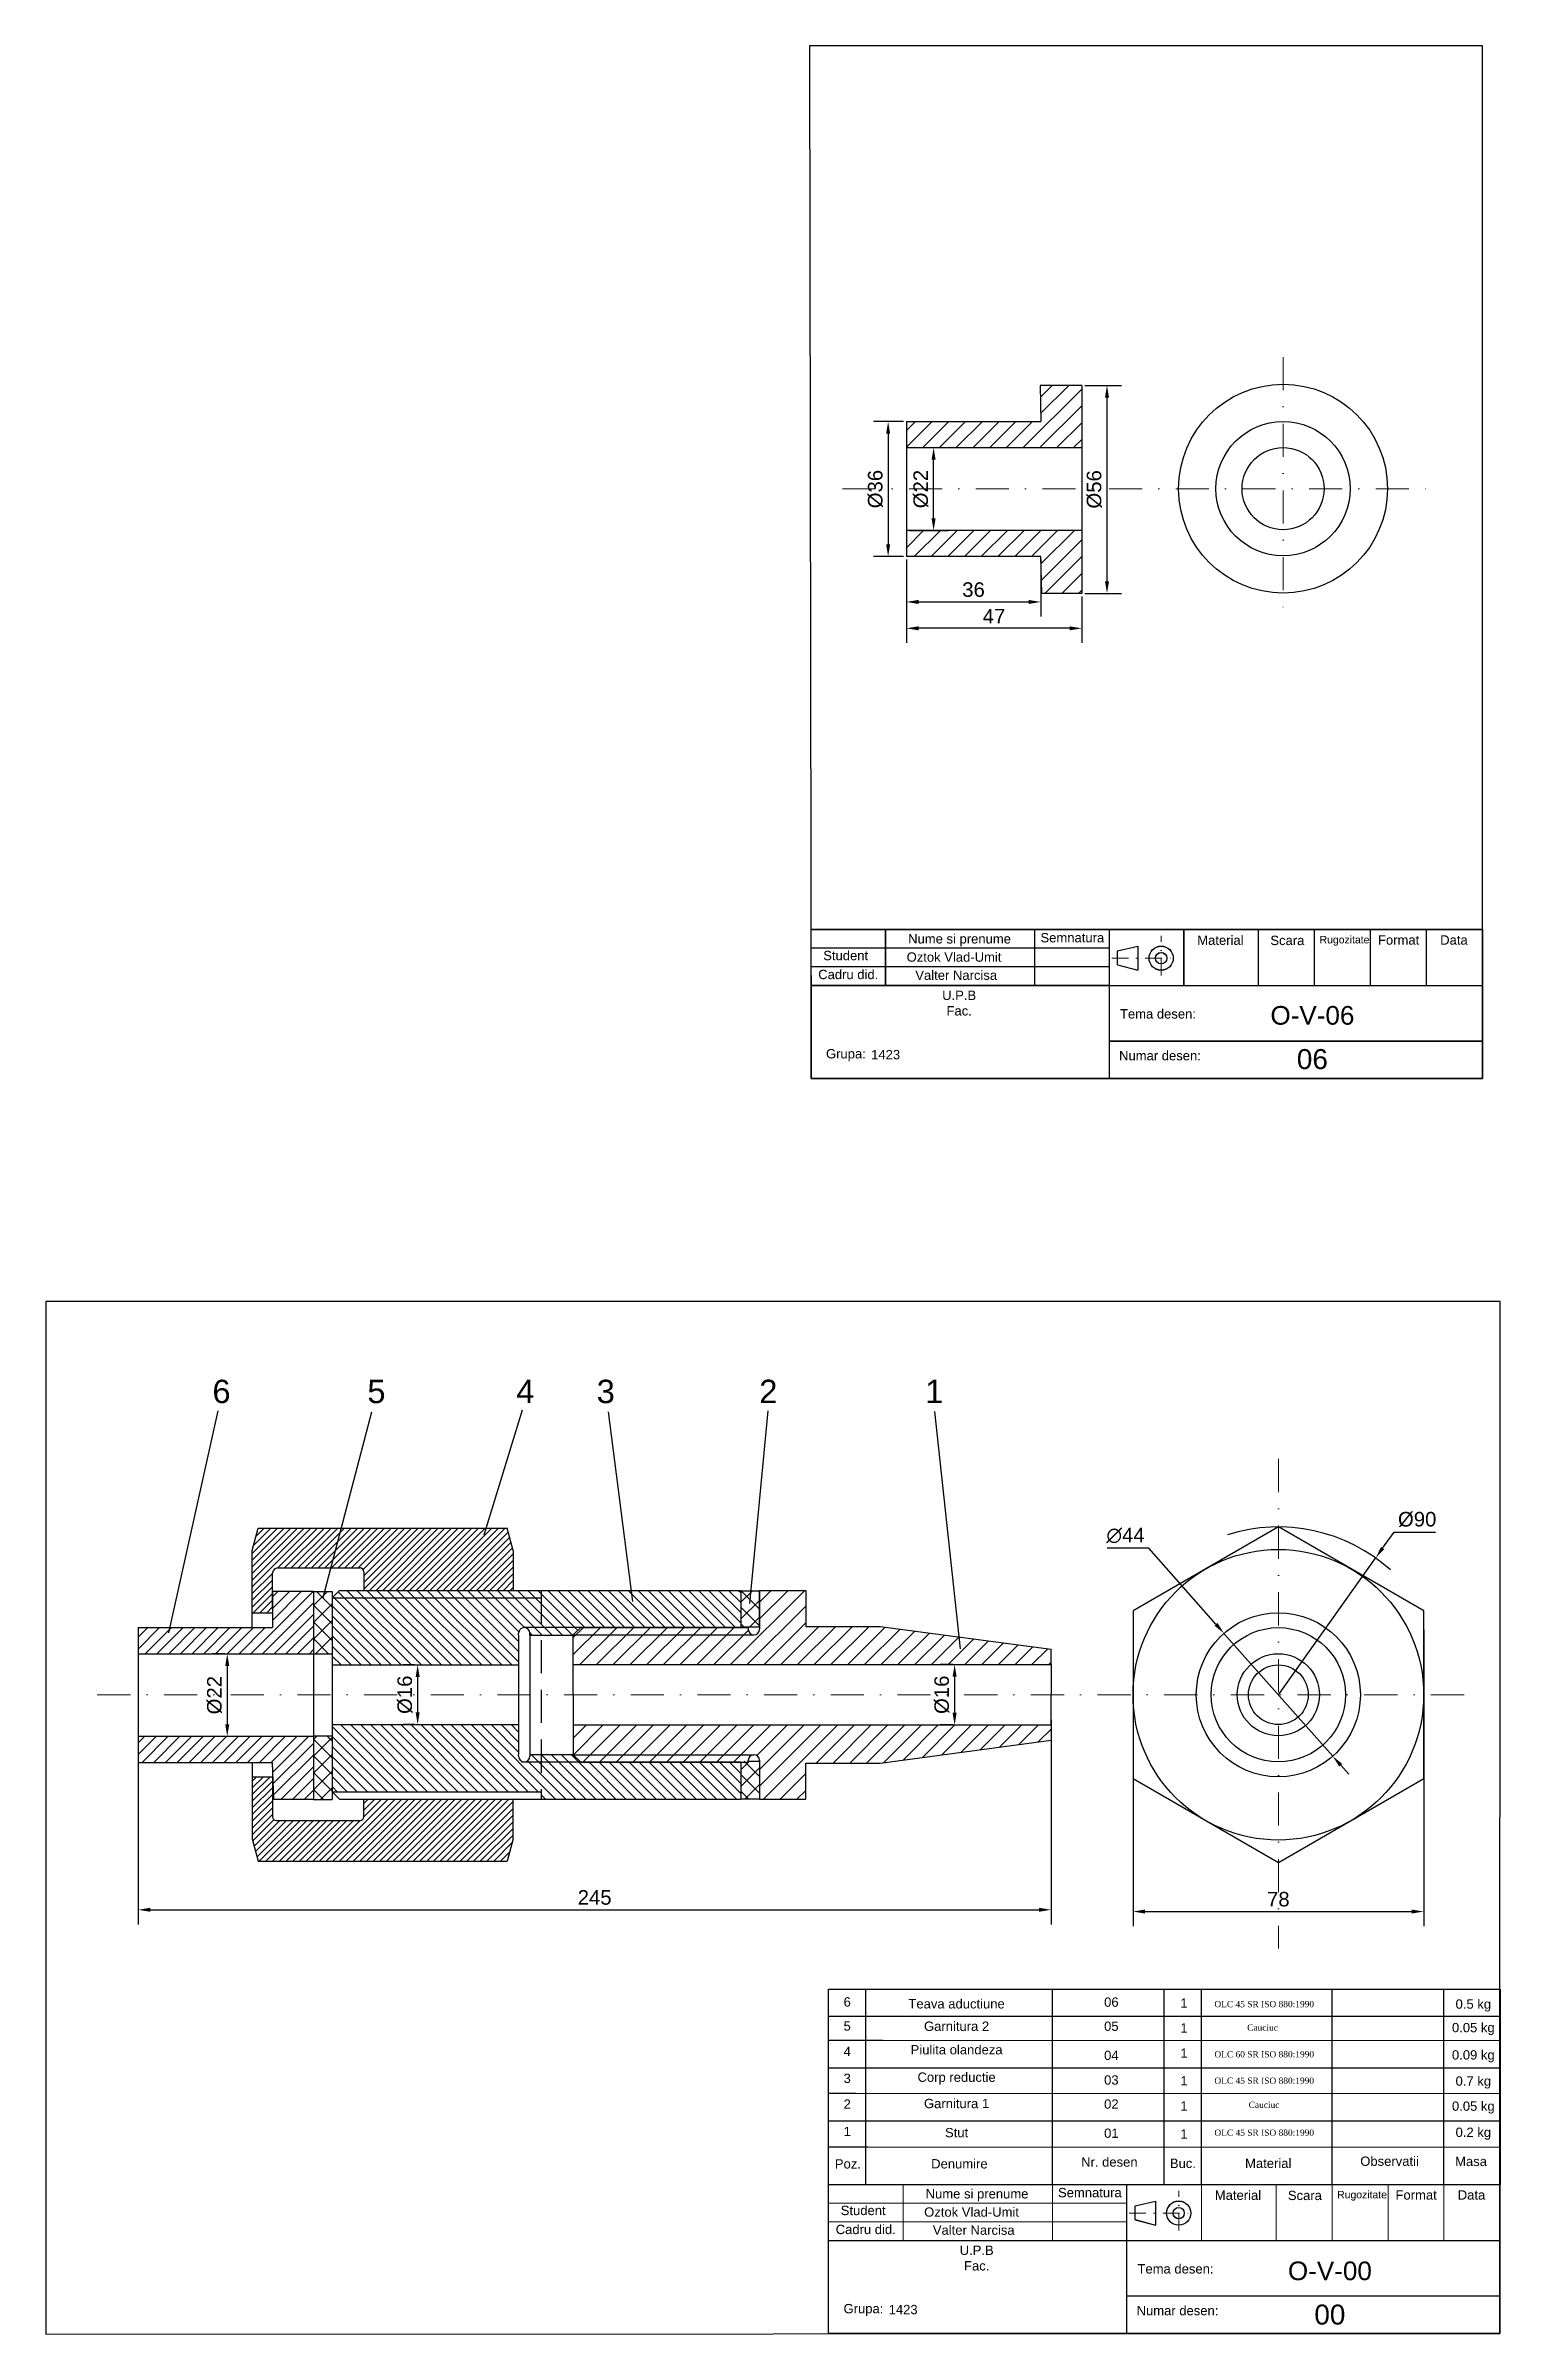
# Model space of a CAD drawing. Header units: millimetres. Extents: x -1107 to 12781, y -332 to 297.
# Drawn here: x -1107 to -717, y -332 to 282 of the extents above; entities that cross this region are included whole.
import ezdxf

# ---------------------------------------------------------------- set-up
doc = ezdxf.new("R2010")
doc.units = ezdxf.units.MM
doc.header["$LTSCALE"] = 0.7
for name, pattern in [('DASHDOT', [25.4, 12.7, -6.35, 0, -6.35]), ('DASHDOT2', [12.7, 6.35, -3.175, 0, -3.175]), ('DASHED', [19.05, 12.7, -6.35])]:
    doc.linetypes.add(name, pattern=pattern)
for name, color, linetype, lineweight in [('AXE', 1, 'DASHDOT', 5), ('Chenar', 250, 'Continuous', 30), ('cote', 250, 'DASHDOT', 15), ('hasuri', 250, 'Continuous', 15), ('indicator', 250, 'Continuous', 30), ('Muchii Acoperote', 250, 'DASHED', 30), ('Muchii Groase', 250, 'Continuous', 30)]:
    doc.layers.add(name, color=color, linetype=linetype, lineweight=lineweight)
doc.layers.add('muchii subtiri', color=250, linetype='Continuous')
doc.styles.get("Standard").update_dxf_attribs({"font": 'arial.ttf'})
doc.dimstyles.new('a3', dxfattribs={"dimscale": 1.3, "dimtxt": 3, "dimasz": 2.5, "dimexe": 3, "dimexo": 0.625, "dimgap": 1, "dimtad": 1, "dimtoh": 1, "dimdec": 0, "dimtxsty": 'Standard', "dimcen": 2.5, "dimadec": 0, "dimazin": 0, "dimtfac": 1, "dimtdec": 0, "dimtmove": 0, "dimatfit": 0, "dimfxl": 1, "dimarcsym": 0})

msp = doc.modelspace()

# ---------------------------------------------------------------- texts
at = {"layer": 'cote', "linetype": 'Continuous', "char_height": 2.5, "attachment_point": 1}
for s, width, insert in [('\\pxqc;Poz.', 7.1127, (-895.77, -284.62)), ('\\pxqc;Denumire', 40.6098, (-882.62, -284.6)), ('\\pxqc;Nr. desen', 27.5155, (-835.86, -284.12)), ('\\pxqc;Buc.', 7.181, (-805.97, -284.48)), ('\\pxqc;Material', 31.8226, (-795.41, -284.47)), ('\\pxqc;Observatii', 25.6479, (-759.79, -283.9)), ('\\pxqc;Masa', 11.8971, (-731.07, -283.96))]:
    msp.add_mtext_dynamic_manual_height_columns(s, width=width, gutter_width=12.5, heights=[0], dxfattribs=dict(at, insert=insert))
at = {"layer": 'indicator', "linetype": 'Continuous'}
for s, width, gutter_width, insert, char_height, attachment_point in [('Nume si prenume', 34.4883, 12.5, (-876.06, 43.94), 2.5, 1), ('Nume si prenume', 34.4883, 12.5, (-876.06, 43.94), 2.5, 1), ('Nume si prenume', 34.4883, 12.5, (-876.06, 43.94), 2.5, 1), ('Nume si prenume', 34.4883, 12.5, (-876.05, 43.94), 2.5, 1), ('Nume si prenume', 34.4883, 12.5, (-876.06, 43.94), 2.5, 1), ('Nume si prenume', 34.4883, 12.5, (-876.06, 43.92), 2.5, 1), ('Semnatura', 18.4711, 12.5, (-840.57, 44.24), 2.5, 1), ('Semnatura', 18.4711, 12.5, (-840.57, 44.24), 2.5, 1), ('Semnatura', 18.4711, 12.5, (-840.57, 44.24), 2.5, 1), ('Semnatura', 18.4711, 12.5, (-840.57, 44.24), 2.5, 1), ('Semnatura', 18.4711, 12.5, (-840.57, 44.24), 2.5, 1), ('Semnatura', 18.4711, 12.5, (-840.57, 44.22), 2.5, 1), ('Material', 17.5018, 12.5, (-798.53, 43.56), 2.5, 1), ('Material', 17.5018, 12.5, (-798.53, 43.55), 2.5, 1), ('Material', 17.5018, 12.5, (-798.53, 43.56), 2.5, 1), ('Material', 17.5018, 12.5, (-798.53, 43.56), 2.5, 1), ('Material', 17.5018, 12.5, (-798.53, 43.56), 2.5, 1), ('Material', 17.5018, 12.5, (-798.53, 43.56), 2.5, 1), ('Scara', 20, 12.5, (-778.93, 43.51), 2.5, 1), ('Scara', 20, 12.5, (-778.93, 43.49), 2.5, 1), ('Scara', 20, 12.5, (-778.93, 43.51), 2.5, 1), ('Scara', 20, 12.5, (-778.93, 43.51), 2.5, 1), ('Scara', 20, 12.5, (-778.93, 43.51), 2.5, 1), ('Scara', 20, 12.5, (-778.93, 43.51), 2.5, 1), ('Rugozitate', 12.5661, 12.5, (-765.72, 43.46), 2, 1), ('Rugozitate', 12.5661, 12.5, (-765.72, 43.46), 2, 1), ('Rugozitate', 12.5661, 12.5, (-765.72, 43.46), 2, 1), ('Rugozitate', 12.5661, 12.5, (-765.72, 43.46), 2, 1), ('Rugozitate', 12.5661, 12.5, (-765.72, 43.46), 2, 1), ('Rugozitate', 12.5661, 12.5, (-765.72, 43.44), 2, 1), ('Format', 12.8186, 12.5, (-750.07, 43.62), 2.5, 1), ('Format', 12.8186, 12.5, (-750.07, 43.62), 2.5, 1), ('Format', 12.8186, 12.5, (-750.07, 43.62), 2.5, 1), ('Format', 12.8186, 12.5, (-750.07, 43.62), 2.5, 1), ('Format', 12.8186, 12.5, (-750.07, 43.6), 2.5, 1), ('Format', 12.8186, 12.5, (-750.07, 43.62), 2.5, 1), ('Data', 11.1262, 12.5, (-733.39, 43.62), 2.5, 1), ('Data', 11.1262, 12.5, (-733.39, 43.62), 2.5, 1), ('Data', 11.1262, 12.5, (-733.39, 43.62), 2.5, 1), ('Data', 11.1262, 12.5, (-733.39, 43.62), 2.5, 1), ('Data', 11.1262, 12.5, (-733.39, 43.62), 2.5, 1), ('Data', 11.1262, 12.5, (-733.39, 43.6), 2.5, 1), ('Oztok Vlad-Umit', 35.964, 12.5, (-876.46, 39.03), 2.5, 1), ('Cadru did.', 17.5446, 12.5, (-900.18, 34.38), 2.5, 1), ('Cadru did.', 17.5446, 12.5, (-900.18, 34.38), 2.5, 1), ('Cadru did.', 17.5446, 12.5, (-900.18, 34.38), 2.5, 1), ('Cadru did.', 17.5446, 12.5, (-900.17, 34.38), 2.5, 1), ('Cadru did.', 17.5446, 12.5, (-900.18, 34.38), 2.5, 1), ('Cadru did.', 17.5446, 12.5, (-900.18, 34.36), 2.5, 1), ('\\pxqc;Valter Narcisa', 33.9059, 12.5, (-880.12, 34.17), 2.5, 1), ('\\pxqc;U.P.B\\PFac.', 23.2509, 12.5, (-874, 22.09), 2.5, 7), ('\\pxqc;U.P.B\\PFac.', 23.2509, 12.5, (-874, 22.09), 2.5, 7), ('\\pxqc;U.P.B\\PFac.', 23.2509, 12.5, (-874, 22.09), 2.5, 7), ('\\pxqc;U.P.B\\PFac.', 23.2509, 12.5, (-874, 22.09), 2.5, 7), ('\\pxqc;U.P.B\\PFac.', 23.2509, 12.5, (-874, 22.09), 2.5, 7), ('\\pxqc;U.P.B\\PFac.', 23.2509, 12.5, (-874, 22.07), 2.5, 7), ('\\pxqc;O-V-06', 103.229, 25, (-819.27, 24.65), 5, 1), ('Tema desen:', 29.544, 12.5, (-819.26, 23.81), 2.5, 1), ('Tema desen:', 29.544, 12.5, (-819.26, 23.81), 2.5, 1), ('Tema desen:', 29.544, 12.5, (-819.26, 23.81), 2.5, 1), ('Tema desen:', 29.544, 12.5, (-819.26, 23.81), 2.5, 1), ('Tema desen:', 29.544, 12.5, (-819.26, 23.81), 2.5, 1), ('Tema desen:', 29.544, 12.5, (-819.26, 23.79), 2.5, 1), ('Grupa:', 15.0818, 12.5, (-898.08, 13.12), 2.5, 1), ('Grupa:', 15.0818, 12.5, (-898.08, 13.12), 2.5, 1), ('Grupa:', 15.0818, 12.5, (-898.08, 13.12), 2.5, 1), ('Grupa:', 15.0818, 12.5, (-898.08, 13.12), 2.5, 1), ('Grupa:', 15.0818, 12.5, (-898.08, 13.12), 2.5, 1), ('Grupa:', 15.0818, 12.5, (-898.08, 13.1), 2.5, 1), ('1423', 18.4052, 12.5, (-885.98, 12.87), 2.5, 1), ('Numar desen:', 33.3018, 12.5, (-819.5, 12.6), 2.5, 1), ('Numar desen:', 33.3018, 12.5, (-819.5, 12.6), 2.5, 1), ('Numar desen:', 33.3018, 12.5, (-819.5, 12.6), 2.5, 1), ('Numar desen:', 33.3018, 12.5, (-819.49, 12.6), 2.5, 1), ('Numar desen:', 33.3018, 12.5, (-819.5, 12.6), 2.5, 1), ('Numar desen:', 33.3018, 12.5, (-819.5, 12.58), 2.5, 1), ('\\pxqc;06', 260.8496, 26.78, (-898.09, 13.1), 5.357, 1), ('\\pxqc;6', 6.9036, 12.5, (-895.85, -241.18), 2.5, 1), ('\\pxqc;Teava aductiune', 34.7296, 12.5, (-880.43, -241.69), 2.5, 1), ('\\pxqc;06', 14.5835, 12.5, (-828.86, -241.24), 2.5, 1), ('1', 4.2445, 12.5, (-803.06, -241.49), 2.5, 1), ('{\\fTimes New Roman|b0|i0|c0|p18;\\H0.66667x;OLC 45 SR ISO 880:1990}', 56.7544, 12.5, (-793.93, -242.19), 2.5, 1), ('\\pxqc;0.5 kg', 12.5424, 12.5, (-730.78, -241.76), 2.5, 1), ('\\pxqc;5', 6.9036, 12.5, (-895.85, -247.64), 2.5, 1), ('\\pxqc;Garnitura 2', 34.7296, 12.5, (-880.43, -247.7), 2.5, 1), ('\\pxqc;05', 14.5835, 12.5, (-828.86, -247.7), 2.5, 1), ('1', 4.2445, 12.5, (-803.06, -248.15), 2.5, 1), ('{\\fTimes New Roman|b0|i0|c0|p18;\\H0.66667x;Cauciuc}', 56.7544, 12.5, (-785.15, -248.47), 2.5, 1), ('\\pxqc;0.05 kg', 12.5424, 12.5, (-730.78, -248.07), 2.5, 1), ('\\pxqc;4', 6.9036, 12.5, (-895.85, -254.47), 2.5, 1), ('\\pxqc;Piulita olandeza', 34.7296, 12.5, (-880.43, -254.01), 2.5, 1), ('\\pxqc;04', 14.5835, 12.5, (-828.86, -255.51), 2.5, 1), ('1', 4.2445, 12.5, (-803.06, -254.91), 2.5, 1), ('{\\fTimes New Roman|b0|i0|c0|p18;\\H0.66667x;OLC 60 SR ISO 880:1990}', 56.7544, 12.5, (-793.93, -255.64), 2.5, 1), ('\\pxqc;0.09 kg', 12.5424, 12.5, (-730.78, -255.39), 2.5, 1), ('\\pxqc;3', 6.9036, 12.5, (-895.85, -261.68), 2.5, 1), ('\\pxqc;Corp reductie', 34.7296, 12.5, (-880.43, -261.37), 2.5, 1), ('\\pxqc;03', 14.5835, 12.5, (-828.86, -262.12), 2.5, 1), ('1', 4.2445, 12.5, (-803.06, -262.34), 2.5, 1), ('{\\fTimes New Roman|b0|i0|c0|p18;\\H0.66667x;OLC 45 SR ISO 880:1990}', 56.7544, 12.5, (-793.93, -262.72), 2.5, 1), ('\\pxqc;0.7 kg', 12.5424, 12.5, (-730.78, -262.41), 2.5, 1), ('\\pxqc;2', 6.9036, 12.5, (-895.85, -268.58), 2.5, 1), ('\\pxqc;Garnitura 1', 34.7296, 12.5, (-880.43, -268.43), 2.5, 1), ('\\pxqc;02', 14.5835, 12.5, (-828.86, -268.58), 2.5, 1), ('1', 4.2445, 12.5, (-803.06, -269.07), 2.5, 1), ('\\pxql;{\\fTimes New Roman|b0|i0|c0|p18;\\H0.66667x;Cauciuc}', 56.7544, 12.5, (-784.75, -269.2), 2.5, 1), ('\\pxqc;0.05 kg', 12.5424, 12.5, (-730.78, -269.13), 2.5, 1), ('\\pxqc;1', 6.9036, 12.5, (-895.85, -275.94), 2.5, 1), ('\\pxqc;0.2 kg', 12.5424, 12.5, (-730.78, -276.15), 2.5, 1), ('\\pxqc;Stut', 34.7296, 12.5, (-880.43, -276.24), 2.5, 1), ('\\pxqc;01', 14.5835, 12.5, (-828.86, -276.39), 2.5, 1), ('1', 4.2445, 12.5, (-803.06, -276.6), 2.5, 1), ('{\\fTimes New Roman|b0|i0|c0|p18;\\H0.66667x;OLC 45 SR ISO 880:1990}', 56.7544, 12.5, (-793.93, -276.67), 2.5, 1), ('Nume si prenume', 34.4883, 12.5, (-871.36, -292.63), 2.5, 1), ('Nume si prenume', 34.4883, 12.5, (-871.36, -292.65), 2.5, 1), ('Semnatura', 18.4711, 12.5, (-835.87, -292.32), 2.5, 1), ('Semnatura', 18.4711, 12.5, (-835.87, -292.34), 2.5, 1), ('Material', 17.5018, 12.5, (-793.83, -293), 2.5, 1), ('Material', 17.5018, 12.5, (-793.83, -293.02), 2.5, 1), ('Scara', 20, 12.5, (-774.23, -293.06), 2.5, 1), ('Scara', 20, 12.5, (-774.24, -293.08), 2.5, 1), ('Rugozitate', 12.5661, 12.5, (-761.02, -293.11), 2, 1), ('Rugozitate', 12.5661, 12.5, (-761.02, -293.13), 2, 1), ('Format', 12.8186, 12.5, (-745.37, -292.95), 2.5, 1), ('Format', 12.8186, 12.5, (-745.38, -292.97), 2.5, 1), ('Data', 11.1262, 12.5, (-728.69, -292.95), 2.5, 1), ('Data', 11.1262, 12.5, (-728.69, -292.97), 2.5, 1), ('Oztok Vlad-Umit', 35.964, 12.5, (-871.76, -297.54), 2.5, 1), ('Cadru did.', 17.5446, 12.5, (-895.48, -302.19), 2.5, 1), ('Cadru did.', 17.5446, 12.5, (-895.48, -302.21), 2.5, 1), ('\\pxqc;Valter Narcisa', 33.9059, 12.5, (-875.42, -302.39), 2.5, 1), ('\\pxqc;U.P.B\\PFac.', 23.2509, 12.5, (-869.3, -314.5), 2.5, 7), ('\\pxqc;U.P.B\\PFac.', 23.2509, 12.5, (-869.3, -314.48), 2.5, 7), ('Tema desen:', 29.544, 12.5, (-814.56, -312.76), 2.5, 1), ('Tema desen:', 29.544, 12.5, (-814.56, -312.78), 2.5, 1), ('\\pxqc;O-V-00', 103.229, 25, (-814.58, -312.06), 5, 1), ('Grupa:', 15.0818, 12.5, (-893.38, -323.44), 2.5, 1), ('Grupa:', 15.0818, 12.5, (-893.38, -323.46), 2.5, 1), ('1423', 18.4052, 12.5, (-881.28, -323.69), 2.5, 1), ('Numar desen:', 33.3018, 12.5, (-814.8, -323.97), 2.5, 1), ('Numar desen:', 33.3018, 12.5, (-814.8, -323.99), 2.5, 1), ('\\pxqc;00', 260.8496, 26.78, (-893.4, -323.61), 5.357, 1)]:
    msp.add_mtext_dynamic_manual_height_columns(s, width=width, gutter_width=gutter_width, heights=[0], dxfattribs=dict(at, insert=insert, char_height=char_height, attachment_point=attachment_point))
at = {"layer": 'indicator', "linetype": 'Continuous', "char_height": 2.5, "attachment_point": 2}
for insert in [(-892.81, 39.46), (-892.81, 39.46), (-892.81, 39.46), (-892.81, 39.46), (-892.81, 39.46), (-892.81, 39.44), (-888.11, -297.1), (-888.11, -297.12)]:
    msp.add_mtext('Student', dxfattribs=dict(at, insert=insert))
at = {"layer": 'muchii subtiri', "linetype": 'Continuous', "char_height": 6.274, "attachment_point": 1}
for s, insert in [('\\pxqc;6', (-1072.2, -75.57)), ('\\pxqc;5', (-1030.65, -75.57)), ('\\pxqc;4', (-990.75, -75.57)), ('\\pxqc;3', (-969.16, -75.57)), ('\\pxqc;2', (-925.56, -75.57)), ('\\pxqc;1', (-881.09, -75.57))]:
    msp.add_mtext_dynamic_manual_height_columns(s, width=24.052, gutter_width=31.37, heights=[0], dxfattribs=dict(at, insert=insert))

# ---------------------------------------------------------------- blocks, each defined once
blk = doc.blocks.new('*D1')
at = {"layer": 'cote', "color": 0, "linetype": 'Continuous', "lineweight": -2, "transparency": 16777216}
for p, q in [((-876.52, 144.36), (-876.52, 129.12)), ((-840.52, 144.36), (-840.52, 129.12)), ((-873.27, 133.02), (-843.77, 133.02))]:
    blk.add_line(p, q, dxfattribs=at)
at = {"layer": 'cote', "color": 0, "linetype": 'Continuous', "transparency": 16777216}
for points in [[(-873.27, 133.56), (-873.27, 132.48), (-876.52, 133.02)], [(-843.77, 133.56), (-843.77, 132.48), (-840.52, 133.02)]]:
    blk.add_solid(points, dxfattribs=at)
at = {"layer": 'Defpoints', "color": 0, "linetype": 'Continuous', "transparency": 16777216}
for p in [(-876.52, 145.18), (-840.52, 145.18), (-840.52, 133.02)]:
    blk.add_point(p, dxfattribs=at)
at = {"layer": 'cote', "color": 0, "linetype": 'Continuous', "transparency": 16777216, "insert": (-858.52, 136.31), "char_height": 3.9, "attachment_point": 5}
blk.add_mtext('36', dxfattribs=at)
blk = doc.blocks.new('*D2')
at = {"layer": 'cote', "color": 0, "linetype": 'Continuous', "lineweight": -2, "transparency": 16777216}
for p, q in [((-876.52, 134.51), (-876.52, 122.05)), ((-829.52, 134.51), (-829.52, 122.05)), ((-832.77, 125.95), (-873.27, 125.95))]:
    blk.add_line(p, q, dxfattribs=at)
at = {"layer": 'cote', "color": 0, "linetype": 'Continuous', "transparency": 16777216}
for points in [[(-873.27, 126.49), (-873.27, 125.41), (-876.52, 125.95)], [(-832.77, 126.49), (-832.77, 125.41), (-829.52, 125.95)]]:
    blk.add_solid(points, dxfattribs=at)
at = {"layer": 'Defpoints', "color": 0, "linetype": 'Continuous', "transparency": 16777216}
for p in [(-876.52, 135.32), (-829.52, 135.32), (-876.52, 125.95)]:
    blk.add_point(p, dxfattribs=at)
at = {"layer": 'cote', "color": 0, "linetype": 'Continuous', "transparency": 16777216, "insert": (-853.02, 129.2), "char_height": 3.9, "attachment_point": 5}
blk.add_mtext('47', dxfattribs=at)
blk = doc.blocks.new('*D3')
at = {"layer": 'cote', "color": 0, "linetype": 'Continuous', "lineweight": -2, "transparency": 16777216}
for p, q in [((-875.71, 174.4), (-865.33, 174.4)), ((-869.23, 155.43), (-869.23, 171.15)), ((-875.71, 152.18), (-865.33, 152.18))]:
    blk.add_line(p, q, dxfattribs=at)
at = {"layer": 'cote', "color": 0, "linetype": 'Continuous', "transparency": 16777216}
for points in [[(-869.77, 171.15), (-868.69, 171.15), (-869.23, 174.4)], [(-869.77, 155.43), (-868.69, 155.43), (-869.23, 152.18)]]:
    blk.add_solid(points, dxfattribs=at)
at = {"layer": 'Defpoints', "color": 0, "linetype": 'Continuous', "transparency": 16777216}
for p in [(-876.52, 174.4), (-869.23, 174.4), (-876.52, 152.18)]:
    blk.add_point(p, dxfattribs=at)
at = {"layer": 'cote', "color": 0, "linetype": 'Continuous', "transparency": 16777216, "insert": (-872.63, 163.29), "char_height": 3.9, "attachment_point": 5, "rotation": 90}
blk.add_mtext('%%c22', dxfattribs=at)
blk = doc.blocks.new('*D4')
at = {"layer": 'cote', "color": 0, "linetype": 'Continuous', "lineweight": -2, "transparency": 16777216}
for p, q in [((-828.71, 191.1), (-818.84, 191.1)), ((-822.74, 187.85), (-822.74, 138.57)), ((-828.71, 135.32), (-818.84, 135.32))]:
    blk.add_line(p, q, dxfattribs=at)
at = {"layer": 'cote', "color": 0, "linetype": 'Continuous', "transparency": 16777216}
for points in [[(-823.28, 187.85), (-822.2, 187.85), (-822.74, 191.1)], [(-823.28, 138.57), (-822.2, 138.57), (-822.74, 135.32)]]:
    blk.add_solid(points, dxfattribs=at)
at = {"layer": 'Defpoints', "color": 0, "linetype": 'Continuous', "transparency": 16777216}
for p in [(-829.52, 191.1), (-829.52, 135.32), (-822.74, 135.32)]:
    blk.add_point(p, dxfattribs=at)
at = {"layer": 'cote', "color": 0, "linetype": 'Continuous', "transparency": 16777216, "insert": (-826.14, 163.21), "char_height": 3.9, "attachment_point": 5, "rotation": 90}
blk.add_mtext('%%c56', dxfattribs=at)
blk = doc.blocks.new('*D5')
at = {"layer": 'cote', "color": 0, "linetype": 'Continuous', "lineweight": -2, "transparency": 16777216}
for p, q in [((-877.33, 181.4), (-885.32, 181.4)), ((-881.42, 178.15), (-881.42, 148.43)), ((-877.33, 145.18), (-885.32, 145.18))]:
    blk.add_line(p, q, dxfattribs=at)
at = {"layer": 'cote', "color": 0, "linetype": 'Continuous', "transparency": 16777216}
for points in [[(-881.96, 178.15), (-880.88, 178.15), (-881.42, 181.4)], [(-881.96, 148.43), (-880.88, 148.43), (-881.42, 145.18)]]:
    blk.add_solid(points, dxfattribs=at)
at = {"layer": 'Defpoints', "color": 0, "linetype": 'Continuous', "transparency": 16777216}
for p in [(-876.52, 181.4), (-881.42, 145.18), (-876.52, 145.18)]:
    blk.add_point(p, dxfattribs=at)
at = {"layer": 'cote', "color": 0, "linetype": 'Continuous', "transparency": 16777216, "insert": (-884.82, 163.29), "char_height": 3.9, "attachment_point": 5, "rotation": 90}
blk.add_mtext('%%c36', dxfattribs=at)
blk = doc.blocks.new('*D42')
at = {"layer": 'cote', "color": 0, "linetype": 'Continuous', "lineweight": -2, "transparency": 16777216}
for p, q in [((-864.01, -151.98), (-867.5, -151.98)), ((-863.6, -155.23), (-863.6, -164.89)), ((-864.01, -168.14), (-867.5, -168.14))]:
    blk.add_line(p, q, dxfattribs=at)
at = {"layer": 'cote', "color": 0, "linetype": 'Continuous', "transparency": 16777216}
for points in [[(-864.14, -155.23), (-863.05, -155.23), (-863.6, -151.98)], [(-864.14, -164.89), (-863.05, -164.89), (-863.6, -168.14)]]:
    blk.add_solid(points, dxfattribs=at)
at = {"layer": 'Defpoints', "color": 0, "linetype": 'Continuous', "transparency": 16777216}
for p in [(-863.2, -151.98), (-863.6, -168.14), (-863.2, -168.14)]:
    blk.add_point(p, dxfattribs=at)
at = {"layer": 'cote', "color": 0, "linetype": 'Continuous', "transparency": 16777216, "insert": (-867, -160.06), "char_height": 3.9, "attachment_point": 5, "rotation": 90}
blk.add_mtext('%%c16', dxfattribs=at)
blk = doc.blocks.new('*D43')
at = {"layer": 'cote', "color": 0, "linetype": 'Continuous', "lineweight": -2, "transparency": 16777216}
for p, q in [((-1008.39, -152.06), (-1011.48, -152.06)), ((-1007.58, -155.31), (-1007.58, -164.81)), ((-1008.39, -168.06), (-1011.48, -168.06))]:
    blk.add_line(p, q, dxfattribs=at)
at = {"layer": 'cote', "color": 0, "linetype": 'Continuous', "transparency": 16777216}
for points in [[(-1008.12, -155.31), (-1007.04, -155.31), (-1007.58, -152.06)], [(-1008.12, -164.81), (-1007.04, -164.81), (-1007.58, -168.06)]]:
    blk.add_solid(points, dxfattribs=at)
at = {"layer": 'Defpoints', "color": 0, "linetype": 'Continuous', "transparency": 16777216}
for p in [(-1007.58, -152.06), (-1007.58, -168.06), (-1007.58, -168.06)]:
    blk.add_point(p, dxfattribs=at)
at = {"layer": 'cote', "color": 0, "linetype": 'Continuous', "transparency": 16777216, "insert": (-1010.98, -160.06), "char_height": 3.9, "attachment_point": 5, "rotation": 90}
blk.add_mtext('%%c16', dxfattribs=at)
blk = doc.blocks.new('*D44')
at = {"layer": 'cote', "color": 0, "linetype": 'Continuous', "lineweight": -2, "transparency": 16777216}
for p, q in [((-1059.25, -149.06), (-1062.53, -149.06)), ((-1058.63, -152.31), (-1058.63, -168.03)), ((-1059.25, -171.28), (-1062.53, -171.28))]:
    blk.add_line(p, q, dxfattribs=at)
at = {"layer": 'cote', "color": 0, "linetype": 'Continuous', "transparency": 16777216}
for points in [[(-1059.17, -152.31), (-1058.09, -152.31), (-1058.63, -149.06)], [(-1059.17, -168.03), (-1058.09, -168.03), (-1058.63, -171.28)]]:
    blk.add_solid(points, dxfattribs=at)
at = {"layer": 'Defpoints', "color": 0, "linetype": 'Continuous', "transparency": 16777216}
for p in [(-1058.44, -149.06), (-1058.63, -171.28), (-1058.44, -171.28)]:
    blk.add_point(p, dxfattribs=at)
at = {"layer": 'cote', "color": 0, "linetype": 'Continuous', "transparency": 16777216, "insert": (-1062.03, -160.17), "char_height": 3.9, "attachment_point": 5, "rotation": 90}
blk.add_mtext('%%c22', dxfattribs=at)
blk = doc.blocks.new('*D45')
at = {"layer": 'cote', "color": 0, "linetype": 'Continuous', "lineweight": -2, "transparency": 16777216}
for p, q in [((-811.56, -120.76), (-822.67, -120.76)), ((-793.52, -141.15), (-811.56, -120.76)), ((-762.21, -176.54), (-791.37, -143.59)), ((-760.06, -178.97), (-757.9, -181.4))]:
    blk.add_line(p, q, dxfattribs=at)
at = {"layer": 'cote', "color": 0, "linetype": 'Continuous', "transparency": 16777216}
for points in [[(-793.12, -140.79), (-793.93, -141.51), (-791.37, -143.59)], [(-759.65, -178.61), (-760.46, -179.33), (-762.21, -176.54)]]:
    blk.add_solid(points, dxfattribs=at)
at = {"layer": 'Defpoints', "color": 0, "linetype": 'Continuous', "transparency": 16777216}
for p in [(-791.37, -143.59), (-762.21, -176.54)]:
    blk.add_point(p, dxfattribs=at)
at = {"layer": 'cote', "color": 0, "linetype": 'Continuous', "transparency": 16777216, "insert": (-817.77, -117.36), "char_height": 3.9, "attachment_point": 5}
blk.add_mtext('∅44', dxfattribs=at)
blk = doc.blocks.new('*D46')
at = {"layer": 'cote', "color": 0, "linetype": 'Continuous', "lineweight": -2, "transparency": 16777216}
for p, q in [((-748.82, -120.74), (-745.76, -116.45)), ((-745.76, -116.45), (-734.65, -116.45)), ((-776.79, -160.06), (-750.7, -123.39))]:
    blk.add_line(p, q, dxfattribs=at)
at = {"layer": 'cote', "color": 0, "linetype": 'Continuous', "transparency": 16777216}
blk.add_solid([(-749.26, -120.43), (-748.38, -121.06), (-750.7, -123.39)], dxfattribs=at)
at = {"layer": 'Defpoints', "color": 0, "linetype": 'Continuous', "transparency": 16777216}
for p in [(-750.7, -123.39), (-776.79, -160.06)]:
    blk.add_point(p, dxfattribs=at)
at = {"layer": 'cote', "color": 0, "linetype": 'Continuous', "transparency": 16777216, "insert": (-739.56, -113.05), "char_height": 3.9, "attachment_point": 5}
blk.add_mtext('%%C90', dxfattribs=at)
blk = doc.blocks.new('*D47')
at = {"layer": 'cote', "color": 0, "linetype": 'Continuous', "lineweight": -2, "transparency": 16777216}
for p, q in [((-1082.5, -166.8), (-1082.5, -221.63)), ((-837.75, -166.8), (-837.75, -221.63)), ((-1079.25, -217.73), (-841, -217.73))]:
    blk.add_line(p, q, dxfattribs=at)
at = {"layer": 'cote', "color": 0, "linetype": 'Continuous', "transparency": 16777216}
for points in [[(-1079.25, -217.19), (-1079.25, -218.27), (-1082.5, -217.73)], [(-841, -217.19), (-841, -218.27), (-837.75, -217.73)]]:
    blk.add_solid(points, dxfattribs=at)
at = {"layer": 'Defpoints', "color": 0, "linetype": 'Continuous', "transparency": 16777216}
for p in [(-1082.5, -165.99), (-837.75, -165.99), (-837.75, -217.73)]:
    blk.add_point(p, dxfattribs=at)
at = {"layer": 'cote', "color": 0, "linetype": 'Continuous', "transparency": 16777216, "insert": (-960.12, -214.44), "char_height": 3.9, "attachment_point": 5}
blk.add_mtext('245', dxfattribs=at)
blk = doc.blocks.new('*D48')
at = {"layer": 'cote', "color": 0, "linetype": 'Continuous', "lineweight": -2, "transparency": 16777216}
for p, q in [((-815.76, -142.61), (-815.76, -222.1)), ((-737.82, -142.61), (-737.82, -222.1)), ((-812.51, -218.2), (-741.07, -218.2))]:
    blk.add_line(p, q, dxfattribs=at)
at = {"layer": 'cote', "color": 0, "linetype": 'Continuous', "transparency": 16777216}
for points in [[(-812.51, -217.66), (-812.51, -218.75), (-815.76, -218.2)], [(-741.07, -217.66), (-741.07, -218.75), (-737.82, -218.2)]]:
    blk.add_solid(points, dxfattribs=at)
at = {"layer": 'Defpoints', "color": 0, "linetype": 'Continuous', "transparency": 16777216}
for p in [(-815.76, -141.8), (-737.82, -141.8), (-737.82, -218.2)]:
    blk.add_point(p, dxfattribs=at)
at = {"layer": 'cote', "color": 0, "linetype": 'Continuous', "transparency": 16777216, "insert": (-776.79, -214.91), "char_height": 3.9, "attachment_point": 5}
blk.add_mtext('78', dxfattribs=at)

# ---------------------------------------------------------------- dimensions: what is measured, and where the dimension line sits
at = {"layer": 'cote', "linetype": 'Continuous'}
for base, p1, p2, picture, middle in [((-822.74, 135.32), (-829.52, 191.1), (-829.52, 135.32), '*D4', (-826.14, 163.21)), ((-881.42, 145.18), (-876.52, 181.4), (-876.52, 145.18), '*D5', (-884.82, 163.29)), ((-869.23, 174.4), (-876.52, 152.18), (-876.52, 174.4), '*D3', (-872.63, 163.29)), ((-1058.63, -171.28), (-1058.44, -149.06), (-1058.44, -171.28), '*D44', (-1062.03, -160.17)), ((-1007.58, -168.06), (-1007.58, -152.06), (-1007.58, -168.06), '*D43', (-1010.98, -160.06)), ((-863.6, -168.14), (-863.2, -151.98), (-863.2, -168.14), '*D42', (-867, -160.06))]:
    dim = msp.add_linear_dim(base=base, p1=p1, p2=p2, angle=90, text='%%c<>', dimstyle='a3', dxfattribs=at)
    dim.commit()
    dim.dimension.update_dxf_attribs({"geometry": picture, "text_midpoint": middle})
dim = msp.add_linear_dim(base=(-840.52, 133.02), p1=(-876.52, 145.18), p2=(-840.52, 145.18), dimstyle='a3', dxfattribs=at)
dim.commit()
dim.dimension.update_dxf_attribs({"geometry": '*D1', "text_midpoint": (-858.52, 133.02), "dimtype": 160})
for base, p1, p2, picture, middle in [((-876.52, 125.95), (-829.52, 135.32), (-876.52, 135.32), '*D2', (-853.02, 129.2)), ((-737.82, -218.2), (-815.76, -141.8), (-737.82, -141.8), '*D48', (-776.79, -214.91)), ((-837.75, -217.73), (-1082.5, -165.99), (-837.75, -165.99), '*D47', (-960.12, -214.44))]:
    dim = msp.add_linear_dim(base=base, p1=p1, p2=p2, dimstyle='a3', dxfattribs=at)
    dim.commit()
    dim.dimension.update_dxf_attribs({"geometry": picture, "text_midpoint": middle})
dim = msp.add_diameter_dim_2p(p1=(-762.21, -176.54), p2=(-791.37, -143.59), dimstyle='a3', dxfattribs=at)
dim.commit()
dim.dimension.update_dxf_attribs({"geometry": '*D45', "text_midpoint": (-817.77, -120.76), "dimtype": 163})
dim = msp.add_radius_dim(center=(-776.79, -160.06), mpoint=(-750.7, -123.39), text='%%C90', dimstyle='a3', dxfattribs=at)
dim.commit()
dim.dimension.update_dxf_attribs({"geometry": '*D46', "text_midpoint": (-739.56, -116.45), "dimtype": 164})

# ---------------------------------------------------------------- hatches: boundary and pattern name
at = {"layer": 'hasuri', "linetype": 'Continuous'}
h = msp.add_hatch(dxfattribs=at)
h.set_pattern_fill('ANSI31', color=256)
h.set_pattern_definition([(45, (-926.52, -68.5694), (-2.245064, 2.245064), [])])
h.paths.add_polyline_path([(-829.52, 174.4), (-829.52, 191.1), (-840.64, 191.1), (-840.52, 181.4), (-876.52, 181.4), (-876.52, 174.4)])
h.paths.add_polyline_path([(-840.52, 145.18), (-840.18, 135.32), (-829.52, 135.32), (-829.52, 152.18), (-876.52, 152.18), (-876.52, 145.18)])
at = {"layer": 'hasuri', "linetype": 'Continuous', "true_color": 0x1de241}
h = msp.add_hatch(dxfattribs=at)
h.set_pattern_fill('ANSI31', color=102, scale=0.7)
h.set_pattern_definition([(45, (-13.2625, 13.0824), (-1.571545, 1.571545), [])])
h.paths.add_polyline_path([(-1035.5, -149.06), (-1035.5, -132.36), (-1046.62, -132.36), (-1046.5, -142.06), (-1082.5, -142.06), (-1082.5, -149.06)])
h.paths.add_polyline_path([(-1046.5, -178.28), (-1046.16, -188.14), (-1035.5, -188.14), (-1035.5, -171.28), (-1082.5, -171.28), (-1082.5, -178.28)])
at = {"layer": 'hasuri', "linetype": 'Continuous'}
h = msp.add_hatch(dxfattribs=at)
h.set_pattern_fill('ANSI37', color=140)
h.set_pattern_definition([(45, (-1237.501, -392.0293), (-2.245064, 2.245064), []), (135, (-1237.501, -392.0293), (-2.245064, -2.245064), [])])
h.paths.add_polyline_path([(-1030.5, -132.36), (-1035.5, -132.36), (-1035.5, -149.06), (-1030.5, -149.06)])
h.paths.add_polyline_path([(-1030.5, -171.06), (-1035.5, -171.06), (-1035.5, -188.14), (-1030.5, -188.14)])
h = msp.add_hatch(dxfattribs=at)
h.set_pattern_fill('ANSI31', color=50)
h.set_pattern_definition([(45, (-13.2625, 13.0824), (-2.245064, 2.245064), [])])
h.paths.add_polyline_path([(-837.75, -147.85), (-883.58, -141.74), (-903.52, -141.74), (-903.52, -132.07), (-915.91, -132.07), (-915.91, -141.98), (-915.91, -142.48, -0.414214), (-917.41, -143.98), (-965.84, -143.98), (-965.84, -151.98), (-837.75, -151.98)])
h.paths.add_polyline_path([(-918.91, -142.48), (-918.91, -141.98), (-963.84, -141.98), (-965.84, -143.98), (-917.41, -143.98, -0.414214)], flags=17)
h.paths.add_polyline_path([(-837.75, -168.14), (-965.84, -168.14), (-965.84, -176.14), (-917.41, -176.14, -0.414214), (-915.91, -177.64), (-915.91, -178.14), (-915.91, -188.05), (-903.52, -188.05), (-903.52, -178.38), (-883.58, -178.38), (-837.75, -172.27)])
h.paths.add_polyline_path([(-917.41, -176.14), (-965.84, -176.14), (-963.92, -178.06), (-920.91, -178.06), (-918.9, -178.14), (-918.91, -177.73, -0.431681)], flags=17)
h = msp.add_hatch(dxfattribs=at)
h.set_pattern_fill('ANSI37', color=230)
h.set_pattern_definition([(45, (-1217.9108, -391.841), (-2.245064, 2.245064), []), (135, (-1217.9108, -391.841), (-2.245064, -2.245064), [])])
h.paths.add_polyline_path([(-920.91, -141.87), (-915.91, -141.87), (-915.91, -132.17), (-920.91, -132.17)])
h.paths.add_polyline_path([(-920.91, -177.87), (-920.91, -187.95), (-915.91, -187.95), (-915.91, -177.87)])
at = {"layer": 'muchii subtiri', "linetype": 'Continuous', "true_color": 0xf98406}
h = msp.add_hatch(dxfattribs=at)
h.set_pattern_fill('ANSI31', color=30, scale=0.4)
h.set_pattern_definition([(45, (-13.2625, 13.0824), (-0.8980256, 0.8980256), [])])
h.paths.add_polyline_path([(-981.99, -132.06), (-981.99, -130.3), (-981.99, -121.41), (-983.6, -115.41), (-1050.32, -115.41), (-1051.92, -121.41), (-1051.92, -138.06), (-1046.55, -138.06), (-1046.62, -132.36), (-1046.5, -132.36), (-1046.5, -127.75, -0.436206), (-1045.11, -126.06), (-1022.98, -126.06, -0.414214), (-1021.98, -127.06), (-1021.98, -132.06)])
h.paths.add_polyline_path([(-983.6, -204.71), (-981.99, -198.71), (-981.99, -189.82), (-981.99, -188.06), (-1021.98, -188.06), (-1021.98, -192.77, -0.414214), (-1022.98, -193.77), (-1045.5, -193.77, -0.414214), (-1046.5, -192.77), (-1046.5, -182.06), (-1051.92, -182.06), (-1051.92, -198.71), (-1050.32, -204.71)])
at = {"layer": 'muchii subtiri', "linetype": 'Continuous'}
h = msp.add_hatch(dxfattribs=at)
h.set_pattern_fill('ANSI31', color=256, scale=0.6, angle=90)
h.set_pattern_definition([(135, (-13.2625, 13.0824), (-1.3470384, -1.3470384), [])])
h.paths.add_polyline_path([(-980.5, -144.06), (-980.5, -143.56, -0.414214), (-979, -142.06), (-979.07, -141.98), (-974.43, -141.98), (-974.43, -134.06), (-1030.5, -134.06), (-1030.5, -134.06), (-1030.5, -152.06), (-980.5, -152.06)])
h.paths.add_polyline_path([(-974.43, -132.06), (-1028.5, -132.06), (-1030.5, -134.06), (-974.43, -134.06)])
h.paths.add_polyline_path([(-920.91, -132.06), (-974.43, -132.06), (-974.43, -134.06), (-974.43, -141.98), (-920.91, -141.98)])
h.paths.add_polyline_path([(-920.91, -178.14), (-963.84, -178.14), (-974.43, -178.09), (-974.43, -188.06), (-920.91, -188.06), (-920.91, -187.95)])
h.paths.add_polyline_path([(-963.84, -141.98), (-974.43, -141.98), (-974.43, -144.06), (-965.84, -144.06), (-965.84, -143.98)])
h.paths.add_polyline_path([(-965.92, -176.06), (-974.43, -176.06), (-974.43, -178.06), (-963.92, -178.06)])
h.paths.add_polyline_path([(-974.43, -141.98), (-979, -142.06, -0.414214), (-977.5, -143.56), (-977.5, -144.06), (-974.43, -144.06)], flags=17)
h.paths.add_polyline_path([(-974.43, -176.06), (-977.5, -176.06), (-977.5, -176.56, -0.414214), (-979, -178.06), (-974.43, -178.06)], flags=17)
h.paths.add_polyline_path([(-974.43, -178.06), (-979, -178.06, -0.414214), (-980.5, -176.56), (-980.5, -176.06), (-980.5, -168.06), (-1030.5, -168.06), (-1030.5, -186.06), (-1030.5, -186.06), (-974.43, -186.06)])

# ---------------------------------------------------------------- linework, layer by layer
at = {"layer": 'AXE'}
for p, q in [((-775.52, 198.68), (-775.52, 129.39)), ((-893.69, 163.4), (-734.48, 163.4)), ((-776.79, -96.83), (-776.79, -228.15)), ((-1093.47, -160.06), (-723.02, -160.06))]:
    msp.add_line(p, q, dxfattribs=at)
at = {"layer": 'Chenar'}
for p, q in [((-722.08, 282.18), (-902.52, 282.18)), ((-722.08, 5.17), (-722.08, 282.18)), ((-722.07, 45.17), (-902.09, 45.2)), ((-722.07, 45.17), (-902.09, 45.2)), ((-722.07, 45.17), (-902.09, 45.2)), ((-822.09, 5.19), (-822.09, 45.19)), ((-822.09, 5.19), (-822.09, 45.19)), ((-822.09, 5.19), (-822.09, 45.19)), ((-802.09, 30.19), (-802.09, 45.19)), ((-802.09, 30.19), (-802.09, 45.19)), ((-802.09, 30.19), (-802.09, 45.19)), ((-782.09, 30.19), (-782.09, 45.18)), ((-782.09, 30.19), (-782.09, 45.18)), ((-782.09, 30.19), (-782.09, 45.18)), ((-767.09, 30.19), (-767.09, 45.18)), ((-767.09, 30.19), (-767.09, 45.18)), ((-767.09, 30.19), (-767.09, 45.18)), ((-752.09, 30.19), (-752.09, 45.18)), ((-752.09, 30.19), (-752.09, 45.18)), ((-752.09, 30.19), (-752.09, 45.18)), ((-737.09, 30.19), (-737.09, 45.18)), ((-737.09, 30.19), (-737.09, 45.18)), ((-737.09, 30.19), (-737.09, 45.18)), ((-822.09, 15.19), (-722.08, 15.17)), ((-822.09, 15.19), (-722.08, 15.17)), ((-822.09, 15.19), (-722.08, 15.17)), ((-902.09, 5.2), (-722.08, 5.17)), ((-902.09, 5.2), (-722.08, 5.17)), ((-902.09, 5.2), (-722.08, 5.17))]:
    msp.add_line(p, q, dxfattribs=at)
at = {"layer": 'Chenar', "lineweight": 30}
msp.add_line((-902.52, 282.18), (-902.09, 5.2), dxfattribs=at)
at = {"layer": 'Chenar', "linetype": 'Continuous'}
for p, q in [((-722.08, 45.17), (-722.08, 5.17)), ((-722.08, 44.83), (-722.08, 5.17)), ((-722.08, 5.17), (-902.08, 5.17)), ((-717.3, -54.57), (-1107.29, -54.57)), ((-1107.29, -54.57), (-1107.29, -331.56)), ((-717.38, -331.39), (-717.3, -54.57)), ((-1107.29, -331.56), (-717.38, -331.39))]:
    msp.add_line(p, q, dxfattribs=at)
at = {"layer": 'Chenar', "color": 30, "linetype": 'Continuous', "true_color": 0xf98406}
for p, q in [((-1051.92, -142.06), (-1051.92, -121.41)), ((-1051.92, -178.28), (-1051.92, -198.71))]:
    msp.add_line(p, q, dxfattribs=at)
at = {"layer": 'Chenar', "color": 50, "linetype": 'Continuous'}
for q in [(-965.84, -143.98), (-965.84, -176.14)]:
    msp.add_line((-965.84, -160.06), q, dxfattribs=at)
at = {"layer": 'indicator'}
for p, q in [((-902.09, 5.2), (-902.09, 45.2)), ((-902.09, 5.2), (-902.09, 45.2)), ((-902.09, 5.2), (-902.09, 45.2)), ((-882.09, 30.2), (-882.09, 45.2)), ((-882.09, 30.2), (-882.09, 45.2)), ((-882.09, 30.2), (-882.09, 45.2)), ((-842.09, 30.19), (-842.09, 45.19)), ((-842.09, 30.19), (-842.09, 45.19)), ((-842.09, 30.19), (-842.09, 45.19)), ((-822.09, 40.19), (-902.09, 40.2)), ((-822.09, 40.19), (-902.09, 40.2)), ((-822.09, 40.19), (-902.09, 40.2)), ((-822.09, 35.19), (-902.09, 35.2)), ((-822.09, 35.19), (-902.09, 35.2)), ((-822.09, 35.19), (-902.09, 35.2)), ((-822.09, 30.19), (-902.09, 30.2)), ((-822.09, 30.19), (-902.09, 30.2)), ((-822.09, 30.19), (-902.09, 30.2)), ((-822.09, 30.19), (-722.08, 30.19)), ((-822.09, 30.19), (-722.08, 30.19)), ((-822.09, 30.19), (-722.08, 30.19)), ((-822.09, 5.19), (-902.09, 5.2)), ((-822.09, 5.19), (-902.09, 5.2)), ((-822.09, 5.19), (-902.09, 5.2))]:
    msp.add_line(p, q, dxfattribs=at)
at = {"layer": 'indicator', "linetype": 'Continuous'}
for p, q in [((-902.08, 5.19), (-902.08, 45.19)), ((-902.08, 45.19), (-722.08, 45.19)), ((-902.08, 5.19), (-902.08, 45.19)), ((-902.08, 45.19), (-722.08, 45.19)), ((-902.08, 5.19), (-902.08, 45.19)), ((-902.08, 45.19), (-722.08, 45.19)), ((-902.08, 5.19), (-902.08, 45.19)), ((-902.08, 45.19), (-722.08, 45.19)), ((-902.08, 5.19), (-902.08, 45.19)), ((-902.08, 45.19), (-722.08, 45.19)), ((-902.08, 5.17), (-902.08, 45.17)), ((-902.08, 45.17), (-722.08, 45.17)), ((-822.08, 5.19), (-822.08, 45.19)), ((-822.08, 5.19), (-822.08, 45.19)), ((-822.08, 5.19), (-822.08, 45.19)), ((-822.08, 5.19), (-822.08, 45.19)), ((-822.08, 5.19), (-822.08, 45.19)), ((-822.08, 5.17), (-822.08, 45.17)), ((-722.08, 45.19), (-722.08, 5.19)), ((-722.08, 45.19), (-722.08, 5.19)), ((-722.08, 45.19), (-722.08, 5.19)), ((-722.08, 45.19), (-722.08, 5.19)), ((-722.08, 45.19), (-722.08, 5.19)), ((-722.08, 45.17), (-722.08, 5.17)), ((-722.08, 45.17), (-722.08, 5.17)), ((-819.91, 39.44), (-814.43, 40.73)), ((-819.91, 39.44), (-814.43, 40.73)), ((-819.91, 39.44), (-814.43, 40.73)), ((-819.91, 39.44), (-814.43, 40.73)), ((-819.91, 39.44), (-814.43, 40.73)), ((-819.91, 39.42), (-814.43, 40.72)), ((-819.91, 35.74), (-819.91, 39.44)), ((-819.91, 35.74), (-819.91, 39.44)), ((-819.91, 35.74), (-819.91, 39.44)), ((-819.91, 35.74), (-819.91, 39.44)), ((-819.91, 35.74), (-819.91, 39.44)), ((-819.91, 35.73), (-819.91, 39.42)), ((-814.43, 40.73), (-814.43, 34.25)), ((-814.43, 40.73), (-814.43, 34.25)), ((-814.43, 40.73), (-814.43, 34.25)), ((-814.43, 40.73), (-814.43, 34.25)), ((-814.43, 40.73), (-814.43, 34.25)), ((-814.43, 40.72), (-814.43, 34.23)), ((-819.91, 35.74), (-814.43, 34.25)), ((-819.91, 35.74), (-814.43, 34.25)), ((-819.91, 35.74), (-814.43, 34.25)), ((-819.91, 35.74), (-814.43, 34.25)), ((-819.91, 35.74), (-814.43, 34.25)), ((-819.91, 35.73), (-814.43, 34.23)), ((-902.08, 30.19), (-722.08, 30.19)), ((-902.08, 30.19), (-722.08, 30.19)), ((-902.08, 30.19), (-722.08, 30.19)), ((-902.08, 30.19), (-722.08, 30.19)), ((-902.08, 30.19), (-722.08, 30.19)), ((-902.08, 30.17), (-722.08, 30.17)), ((-722.08, 15.19), (-822.08, 15.19)), ((-722.08, 15.19), (-822.08, 15.19)), ((-722.08, 15.19), (-822.08, 15.19)), ((-722.08, 15.19), (-822.08, 15.19)), ((-722.08, 15.19), (-822.08, 15.19)), ((-722.08, 15.17), (-822.08, 15.17)), ((-722.08, 5.19), (-902.08, 5.19)), ((-722.08, 5.19), (-902.08, 5.19)), ((-722.08, 5.19), (-902.08, 5.19)), ((-722.08, 5.19), (-902.08, 5.19)), ((-722.08, 5.19), (-902.08, 5.19)), ((-722.08, 5.17), (-902.08, 5.17)), ((-897.38, -331.38), (-897.38, -291.38)), ((-897.38, -291.38), (-717.38, -291.38)), ((-897.38, -331.39), (-897.38, -291.39)), ((-817.38, -331.38), (-817.38, -291.38)), ((-817.38, -331.39), (-817.38, -291.39)), ((-717.38, -291.38), (-717.38, -331.38)), ((-717.38, -291.39), (-717.38, -331.39)), ((-815.22, -297.13), (-809.73, -295.83)), ((-815.22, -297.15), (-809.73, -295.85)), ((-815.22, -300.82), (-815.22, -297.13)), ((-815.22, -300.84), (-815.22, -297.15)), ((-809.73, -295.83), (-809.73, -302.31)), ((-809.73, -295.85), (-809.73, -302.33)), ((-897.38, -306.38), (-717.38, -306.38)), ((-897.38, -306.39), (-717.38, -306.39)), ((-815.22, -300.82), (-809.73, -302.31)), ((-815.22, -300.84), (-809.73, -302.33)), ((-717.38, -321.38), (-817.38, -321.38)), ((-717.38, -321.39), (-817.38, -321.39)), ((-717.38, -331.38), (-897.38, -331.38)), ((-717.38, -331.39), (-897.38, -331.39))]:
    msp.add_line(p, q, dxfattribs=at)
at = {"layer": 'indicator', "linetype": 'Continuous', "lineweight": 20}
for p, q in [((-882.08, 30.19), (-882.08, 45.19)), ((-882.08, 30.19), (-882.08, 45.19)), ((-882.08, 30.19), (-882.08, 45.19)), ((-882.08, 30.19), (-882.08, 45.19)), ((-882.08, 30.19), (-882.08, 45.19)), ((-882.08, 30.17), (-882.08, 45.17)), ((-842.08, 30.19), (-842.08, 45.19)), ((-842.08, 30.19), (-842.08, 45.19)), ((-842.08, 30.19), (-842.08, 45.19)), ((-842.08, 30.19), (-842.08, 45.19)), ((-842.08, 30.19), (-842.08, 45.19)), ((-842.08, 30.17), (-842.08, 45.17)), ((-802.08, 30.19), (-802.08, 45.19)), ((-802.08, 30.19), (-802.08, 45.19)), ((-802.08, 30.19), (-802.08, 45.19)), ((-802.08, 30.19), (-802.08, 45.19)), ((-802.08, 30.19), (-802.08, 45.19)), ((-802.08, 30.17), (-802.08, 45.17)), ((-782.08, 30.19), (-782.08, 45.19)), ((-782.08, 30.19), (-782.08, 45.19)), ((-782.08, 30.19), (-782.08, 45.19)), ((-782.08, 30.19), (-782.08, 45.19)), ((-782.08, 30.19), (-782.08, 45.19)), ((-782.08, 30.17), (-782.08, 45.17)), ((-767.08, 30.19), (-767.08, 45.19)), ((-767.08, 30.19), (-767.08, 45.19)), ((-767.08, 30.19), (-767.08, 45.19)), ((-767.08, 30.19), (-767.08, 45.19)), ((-767.08, 30.19), (-767.08, 45.19)), ((-767.08, 30.17), (-767.08, 45.17)), ((-752.08, 30.19), (-752.08, 45.19)), ((-752.08, 30.19), (-752.08, 45.19)), ((-752.08, 30.19), (-752.08, 45.19)), ((-752.08, 30.19), (-752.08, 45.19)), ((-752.08, 30.19), (-752.08, 45.19)), ((-752.08, 30.17), (-752.08, 45.17)), ((-737.08, 30.19), (-737.08, 45.19)), ((-737.08, 30.19), (-737.08, 45.19)), ((-737.08, 30.19), (-737.08, 45.19)), ((-737.08, 30.19), (-737.08, 45.19)), ((-737.08, 30.19), (-737.08, 45.19)), ((-737.08, 30.17), (-737.08, 45.17)), ((-902.08, 40.19), (-822.08, 40.19)), ((-902.08, 40.19), (-822.08, 40.19)), ((-902.08, 40.19), (-822.08, 40.19)), ((-902.08, 40.19), (-822.08, 40.19)), ((-902.08, 40.19), (-822.08, 40.19)), ((-902.08, 40.17), (-822.08, 40.17)), ((-902.08, 35.19), (-822.08, 35.19)), ((-902.08, 35.19), (-822.08, 35.19)), ((-902.08, 35.19), (-822.08, 35.19)), ((-902.08, 35.19), (-822.08, 35.19)), ((-902.08, 35.19), (-822.08, 35.19)), ((-902.08, 35.17), (-822.08, 35.17)), ((-877.38, -306.38), (-877.38, -291.38)), ((-877.38, -306.39), (-877.38, -291.39)), ((-837.38, -306.38), (-837.38, -291.38)), ((-837.38, -306.39), (-837.38, -291.39)), ((-797.38, -306.38), (-797.38, -291.38)), ((-797.38, -306.39), (-797.38, -291.39)), ((-777.38, -306.38), (-777.38, -291.38)), ((-777.38, -306.39), (-777.38, -291.39)), ((-762.38, -306.38), (-762.38, -291.38)), ((-762.38, -306.39), (-762.38, -291.39)), ((-747.38, -306.38), (-747.38, -291.38)), ((-747.38, -306.39), (-747.38, -291.39)), ((-732.38, -306.38), (-732.38, -291.38)), ((-732.38, -306.39), (-732.38, -291.39)), ((-897.38, -296.38), (-817.38, -296.38)), ((-897.38, -296.39), (-817.38, -296.39)), ((-897.38, -301.38), (-817.38, -301.38)), ((-897.38, -301.39), (-817.38, -301.39))]:
    msp.add_line(p, q, dxfattribs=at)
at = {"layer": 'indicator', "color": 1, "linetype": 'DASHDOT2', "lineweight": 5}
for p, q in [((-808.21, 32.85), (-808.21, 43.47)), ((-808.21, 32.85), (-808.21, 43.47)), ((-808.21, 32.85), (-808.21, 43.47)), ((-808.21, 32.85), (-808.21, 43.47)), ((-808.21, 32.85), (-808.21, 43.47)), ((-808.21, 32.84), (-808.21, 43.45)), ((-821.45, 37.49), (-803.72, 37.49)), ((-821.45, 37.49), (-803.72, 37.49)), ((-821.45, 37.49), (-803.72, 37.49)), ((-821.45, 37.49), (-803.71, 37.49)), ((-821.45, 37.49), (-803.72, 37.49)), ((-821.45, 37.47), (-803.72, 37.47)), ((-803.51, -303.71), (-803.51, -293.1)), ((-803.51, -303.73), (-803.51, -293.12)), ((-816.75, -299.07), (-799.02, -299.07)), ((-816.75, -299.09), (-799.02, -299.09))]:
    msp.add_line(p, q, dxfattribs=at)
at = {"layer": 'indicator', "color": 182, "linetype": 'Continuous', "true_color": 0x2405bd}
for p, q in [((-897.38, -246.27), (-897.38, -239.06)), ((-897.38, -239.06), (-717.35, -239.06)), ((-887.38, -246.27), (-887.38, -239.06)), ((-837.38, -246.27), (-837.38, -239.06)), ((-807.38, -246.27), (-807.38, -239.06)), ((-797.38, -246.27), (-797.38, -239.06)), ((-762.38, -246.27), (-762.38, -239.06)), ((-732.38, -246.27), (-732.38, -239.06)), ((-897.38, -291.39), (-717.38, -291.39))]:
    msp.add_line(p, q, dxfattribs=at)
at = {"layer": 'indicator', "linetype": 'Continuous'}
for centre, radius in [((-808.21, 37.49), 3.24), ((-808.21, 37.49), 3.24), ((-808.21, 37.49), 3.24), ((-808.21, 37.49), 3.24), ((-808.21, 37.49), 3.24), ((-808.21, 37.47), 3.24), ((-808.21, 37.49), 1.51), ((-808.21, 37.49), 1.51), ((-808.21, 37.49), 1.51), ((-808.21, 37.49), 1.51), ((-808.21, 37.47), 1.51), ((-808.21, 37.49), 1.51), ((-803.51, -299.07), 3.24), ((-803.51, -299.09), 3.24), ((-803.51, -299.07), 1.51), ((-803.51, -299.09), 1.51)]:
    msp.add_circle(centre, radius, dxfattribs=at)
at = {"layer": 'Muchii Acoperote'}
msp.add_line((-974.43, -132.06), (-974.43, -188.06), dxfattribs=at)
at = {"layer": 'Muchii Groase', "linetype": 'Continuous'}
for p, q in [((-829.52, 191.1), (-840.64, 191.1)), ((-840.64, 191.1), (-840.52, 181.4)), ((-829.52, 191.1), (-829.52, 135.32)), ((-876.52, 181.4), (-876.52, 145.18)), ((-876.52, 181.4), (-840.52, 181.4)), ((-876.52, 174.4), (-829.52, 174.4)), ((-829.52, 152.18), (-876.52, 152.18)), ((-840.52, 145.18), (-876.52, 145.18)), ((-840.18, 135.32), (-840.52, 145.18)), ((-829.52, 135.32), (-840.18, 135.32)), ((-1030.5, -134.06), (-1028.5, -132.06)), ((-1028.5, -132.06), (-974.43, -132.06)), ((-920.91, -132.06), (-920.91, -141.98)), ((-980.5, -144.06), (-980.5, -143.56)), ((-980.5, -144.06), (-980.5, -176.06)), ((-977.5, -144.06), (-977.5, -143.56)), ((-977.5, -144.06), (-977.5, -176.06)), ((-980.5, -176.56), (-980.5, -176.06)), ((-977.5, -176.06), (-977.5, -176.56)), ((-920.91, -178.06), (-920.91, -188.06)), ((-1030.5, -186.06), (-1028.5, -188.06))]:
    msp.add_line(p, q, dxfattribs=at)
at = {"layer": 'Muchii Groase', "color": 30, "linetype": 'Continuous', "true_color": 0xf98406}
for p, q in [((-1051.92, -121.41), (-1050.32, -115.41)), ((-1050.32, -115.41), (-983.6, -115.41)), ((-981.99, -121.41), (-983.6, -115.41)), ((-981.99, -121.41), (-981.99, -130.3)), ((-1046.5, -132.36), (-1046.5, -127.36)), ((-1045.11, -126.06), (-1022.98, -126.06)), ((-1021.98, -127.06), (-1021.98, -132.06)), ((-1046.5, -132.36), (-1046.5, -138.06)), ((-981.99, -130.3), (-981.99, -132.06)), ((-1051.92, -138.06), (-1046.5, -138.06)), ((-1051.92, -182.06), (-1046.5, -182.06)), ((-1046.5, -182.06), (-1046.5, -192.77)), ((-1021.98, -192.77), (-1021.98, -188.06)), ((-981.99, -189.82), (-981.99, -188.06)), ((-981.99, -198.71), (-981.99, -189.82)), ((-1045.5, -193.77), (-1022.98, -193.77)), ((-1051.92, -198.71), (-1050.32, -204.71)), ((-981.99, -198.71), (-983.6, -204.71)), ((-1050.32, -204.71), (-983.6, -204.71))]:
    msp.add_line(p, q, dxfattribs=at)
at = {"layer": 'Muchii Groase', "color": 102, "linetype": 'Continuous', "true_color": 0x1de241}
for p, q in [((-1035.5, -132.36), (-1046.62, -132.36)), ((-1046.62, -132.36), (-1046.5, -142.06)), ((-1035.5, -132.36), (-1035.5, -188.14)), ((-1035.5, -132.36), (-1035.5, -188.14)), ((-1082.5, -142.06), (-1082.5, -178.28)), ((-1082.5, -142.06), (-1046.5, -142.06)), ((-1082.5, -149.06), (-1035.5, -149.06)), ((-1035.5, -171.28), (-1082.5, -171.28)), ((-1046.5, -178.28), (-1082.5, -178.28)), ((-1046.16, -188.14), (-1046.5, -178.28)), ((-1035.5, -188.14), (-1046.16, -188.14))]:
    msp.add_line(p, q, dxfattribs=at)
at = {"layer": 'Muchii Groase', "color": 140, "linetype": 'Continuous'}
for p, q in [((-1035.5, -132.36), (-1030.5, -132.36)), ((-1030.5, -132.36), (-1030.5, -188.14)), ((-1030.5, -134.06), (-1030.5, -186.06)), ((-1035.5, -188.14), (-1030.5, -188.14))]:
    msp.add_line(p, q, dxfattribs=at)
at = {"layer": 'Muchii Groase'}
for p, q in [((-1028.5, -132.06), (-920.91, -132.06)), ((-977.5, -144.06), (-965.84, -144.06)), ((-1030.5, -152.06), (-980.5, -152.06)), ((-1030.5, -168.06), (-980.5, -168.06)), ((-977.5, -176.06), (-965.84, -176.06)), ((-1028.5, -188.06), (-920.91, -188.06))]:
    msp.add_line(p, q, dxfattribs=at)
at = {"layer": 'Muchii Groase', "color": 230, "linetype": 'Continuous'}
for p, q in [((-920.91, -132.17), (-920.91, -141.98)), ((-920.91, -132.17), (-915.91, -132.17)), ((-915.91, -132.17), (-915.91, -142.48)), ((-915.91, -177.64), (-915.91, -187.95)), ((-920.91, -178.06), (-920.91, -187.95)), ((-920.91, -187.95), (-915.91, -187.95))]:
    msp.add_line(p, q, dxfattribs=at)
at = {"layer": 'Muchii Groase', "color": 50, "linetype": 'Continuous'}
for p, q in [((-915.91, -141.98), (-915.91, -132.07)), ((-915.91, -132.07), (-903.52, -132.07)), ((-903.52, -132.07), (-903.52, -141.74)), ((-965.84, -143.98), (-963.84, -141.98)), ((-963.84, -141.98), (-918.9, -141.98)), ((-918.91, -141.98), (-918.91, -142.48)), ((-915.91, -141.98), (-915.91, -142.48)), ((-903.52, -141.74), (-883.58, -141.74)), ((-883.58, -141.74), (-837.75, -147.85)), ((-965.84, -151.98), (-837.75, -151.98)), ((-837.75, -151.98), (-837.75, -147.85)), ((-837.75, -151.98), (-837.75, -160.06)), ((-837.75, -168.14), (-837.75, -160.06)), ((-965.84, -168.14), (-837.75, -168.14)), ((-837.75, -168.14), (-837.75, -172.27)), ((-965.84, -176.14), (-963.84, -178.14)), ((-918.9, -178.14), (-918.91, -177.64)), ((-915.91, -178.14), (-915.91, -177.64)), ((-883.58, -178.38), (-837.75, -172.27)), ((-963.84, -178.14), (-918.9, -178.14)), ((-915.91, -178.14), (-915.91, -188.05)), ((-903.52, -188.05), (-903.52, -178.38)), ((-903.52, -178.38), (-883.58, -178.38)), ((-915.91, -188.05), (-903.52, -188.05))]:
    msp.add_line(p, q, dxfattribs=at)
at = {"layer": 'Muchii Groase', "color": 230}
for p, q in [((-920.91, -141.87), (-915.91, -141.87)), ((-918.9, -177.87), (-915.91, -177.87))]:
    msp.add_line(p, q, dxfattribs=at)
at = {"layer": 'Muchii Groase', "color": 140}
for p, q in [((-1035.5, -149.06), (-1030.5, -149.06)), ((-1035.5, -171.06), (-1030.5, -171.06))]:
    msp.add_line(p, q, dxfattribs=at)
at = {"layer": 'Muchii Groase', "color": 182, "linetype": 'Continuous', "true_color": 0x2405bd}
for p, q in [((-717.35, -239.06), (-717.35, -291.39)), ((-897.38, -291.39), (-897.38, -246.27)), ((-887.38, -291.39), (-887.38, -246.27)), ((-837.38, -291.39), (-837.38, -246.27)), ((-807.38, -291.39), (-807.38, -246.27)), ((-797.38, -291.39), (-797.38, -246.27)), ((-762.38, -291.39), (-762.38, -246.27)), ((-732.38, -291.39), (-732.38, -246.27)), ((-897.38, -260.1), (-897.38, -252.72)), ((-897.38, -266.92), (-897.38, -260.1)), ((-897.38, -274.3), (-897.38, -266.92)), ((-897.38, -281.3), (-897.38, -274.3)), ((-897.38, -291.39), (-897.38, -281.3)), ((-897.38, -281.3), (-886.88, -281.3)), ((-886.88, -281.3), (-717.36, -281.36))]:
    msp.add_line(p, q, dxfattribs=at)
at = {"layer": 'Muchii Groase', "linetype": 'Continuous'}
msp.add_lwpolyline([(-815.76, -182.56), (-776.79, -205.06), (-737.82, -182.56), (-737.82, -137.56), (-776.79, -115.06), (-815.76, -137.56)], close=True, dxfattribs=at)
for centre, radius in [((-775.52, 163.4), 28), ((-775.52, 163.4), 18), ((-775.52, 163.4), 11), ((-776.79, -160.06), 38.97), ((-776.79, -160.06), 22), ((-776.79, -160.06), 18), ((-776.79, -160.06), 11), ((-776.79, -160.06), 8)]:
    msp.add_circle(centre, radius, dxfattribs=at)
at = {"layer": 'Muchii Groase', "color": 30, "linetype": 'Continuous', "true_color": 0xf98406}
for centre, radius, start, end in [((-1045.02, -127.55), 1.49, 93.37844, 172.35307), ((-1022.98, -127.06), 1, 0, 90), ((-1045.5, -192.77), 1, 180, 270), ((-1022.98, -192.77), 1, 270, 0)]:
    msp.add_arc(centre, radius, start, end, dxfattribs=at)
at = {"layer": 'Muchii Groase', "linetype": 'Continuous'}
for centre, start, end in [((-979, -143.56), 0, 180), ((-979, -176.56), 180, 0)]:
    msp.add_arc(centre, 1.5, start, end, dxfattribs=at)
at = {"layer": 'Muchii Groase', "color": 50, "linetype": 'Continuous'}
for centre, start, end in [((-917.41, -142.48), 180, 0), ((-917.41, -177.64), 0, 180)]:
    msp.add_arc(centre, 1.5, start, end, dxfattribs=at)
at = {"layer": 'muchii subtiri', "linetype": 'Continuous'}
for p, q in [((-1074.34, -143.43), (-1061.07, -83.89)), ((-1032.9, -133.96), (-1019.89, -84.16)), ((-989.74, -117.21), (-979.44, -83.65)), ((-949.92, -135.08), (-956.42, -84.19)), ((-918.49, -135.62), (-913.62, -83.92)), ((-862.04, -147.78), (-868.91, -84.09)), ((-920.91, -141.98), (-979.07, -141.98))]:
    msp.add_line(p, q, dxfattribs=at)
at = {"layer": 'muchii subtiri'}
for p, q in [((-1030.5, -134.06), (-974.43, -134.06)), ((-979.73, -178.06), (-920.91, -178.06)), ((-1030.5, -186.06), (-974.43, -186.06))]:
    msp.add_line(p, q, dxfattribs=at)
at = {"layer": 'muchii subtiri', "color": 30, "linetype": 'Continuous', "true_color": 0xf98406}
for p, q in [((-981.99, -132.3), (-981.99, -132.3)), ((-981.99, -187.82), (-981.99, -187.82))]:
    msp.add_line(p, q, dxfattribs=at)
at = {"layer": 'muchii subtiri', "color": 50, "linetype": 'Continuous'}
for p, q in [((-965.84, -143.98), (-917.41, -143.98)), ((-965.84, -176.14), (-917.41, -176.14))]:
    msp.add_line(p, q, dxfattribs=at)
at = {"layer": 'muchii subtiri', "color": 182, "linetype": 'Continuous', "true_color": 0x2405bd}
for p, q in [((-897.38, -246.27), (-869.71, -246.27)), ((-869.71, -246.27), (-717.35, -246.27)), ((-897.38, -252.72), (-882.82, -252.72)), ((-882.82, -252.72), (-717.36, -252.77)), ((-897.38, -260.1), (-887.61, -260.1)), ((-887.61, -260.1), (-717.36, -260.1)), ((-897.38, -266.92), (-890.2, -266.92)), ((-890.2, -266.92), (-717.36, -266.97)), ((-897.38, -274.3), (-889.64, -274.3)), ((-889.64, -274.3), (-717.36, -274.35))]:
    msp.add_line(p, q, dxfattribs=at)
at = {"layer": 'muchii subtiri', "linetype": 'Continuous'}
msp.add_arc((-776.79, -160.06), 45, 48.07002, 107.60781, dxfattribs=at)

msp.set_redraw_order([(e.dxf.handle, doc.entitydb.next_handle()) for e in msp.query("TEXT MTEXT ATTDEF DIMENSION ARC_DIMENSION")])  # texts and dimensions are drawn at this point

doc.saveas('drawing.dxf')
